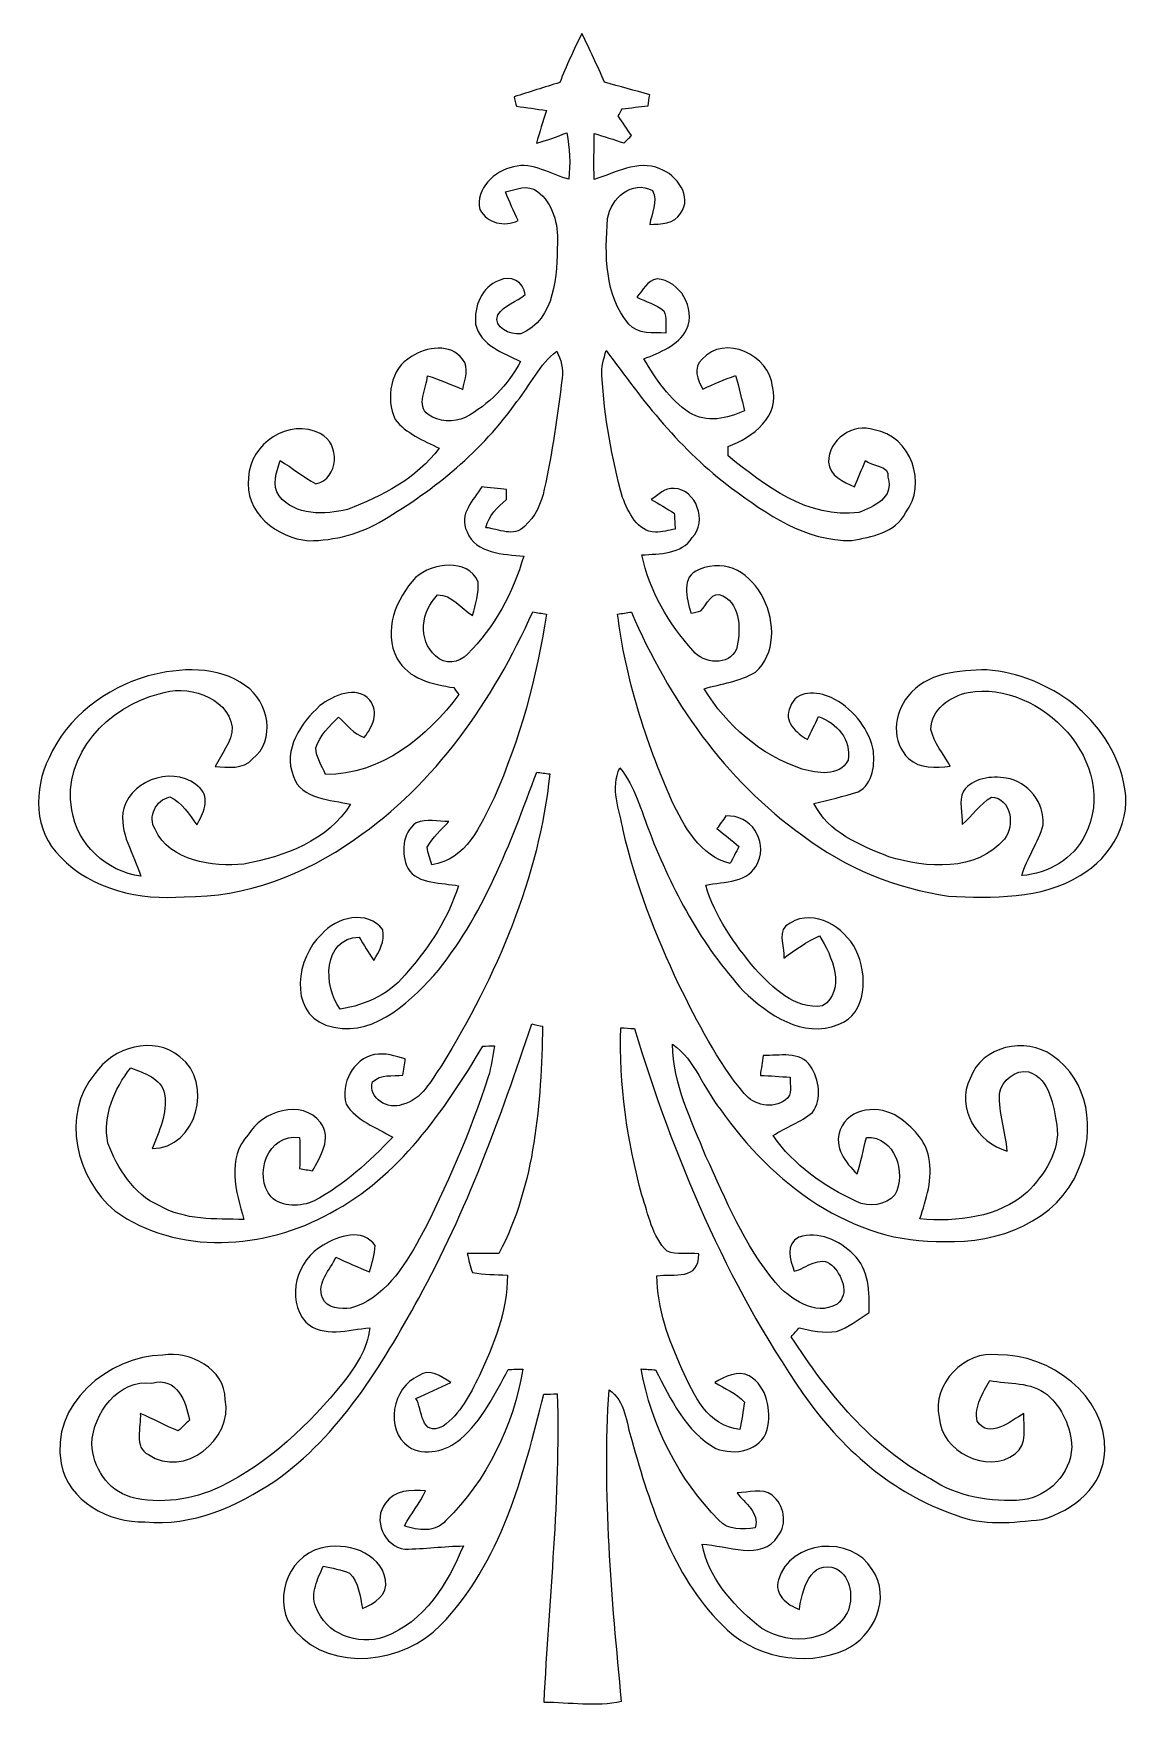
# Model space of a CAD drawing. Header units: centimetres. Extents: x -6.9 to 4, y -7.3 to 9.4.
import ezdxf

# ---------------------------------------------------------------- set-up
doc = ezdxf.new("R2010")
doc.units = ezdxf.units.CM
doc.header["$MEASUREMENT"] = 0
doc.layers.add('Camada 1', color=7, linetype='Continuous')

msp = doc.modelspace()

# ---------------------------------------------------------------- linework, layer by layer
at = {"layer": 'Camada 1', "color": 47}
msp.add_open_spline([(-1.66177, 8.86341), (-1.59227, 9.02745), (-1.52383, 9.1922), (-1.44093, 9.35024), (-1.44093, 9.35024), (-1.36437, 9.19008), (-1.28747, 9.02957), (-1.21691, 8.86623), (-1.21691, 8.86623), (-1.06804, 8.8246), (-0.91811, 8.78262), (-0.76818, 8.7417), (-0.76818, 8.7417), (-0.77418, 8.70537), (-0.77947, 8.66868), (-0.78476, 8.63234), (-0.78476, 8.63234), (-0.87084, 8.62211), (-0.95656, 8.61153), (-1.04194, 8.60094), (-1.04194, 8.60094), (-1.05181, 8.5833), (-1.07157, 8.54838), (-1.08145, 8.53074), (-1.08145, 8.53074), (-1.03735, 8.46583), (-0.99219, 8.40127), (-0.94774, 8.33636), (-0.94774, 8.33636), (-0.97385, 8.31202), (-0.9996, 8.28768), (-1.025, 8.26298), (-1.025, 8.26298), (-1.12307, 8.29579), (-1.22185, 8.32789), (-1.32063, 8.35717), (-1.32063, 8.35717), (-1.32134, 8.20477), (-1.32204, 8.05202), (-1.32098, 7.89927), (-1.32098, 7.89927), (-1.11284, 7.96453), (-0.88848, 8.09753), (-0.66764, 8.00687), (-0.66764, 8.00687), (-0.50113, 7.94795), (-0.33991, 7.72817), (-0.46126, 7.56378), (-0.46126, 7.56378), (-0.5237, 7.45512), (-0.65917, 7.4583), (-0.76783, 7.45371), (-0.76783, 7.45371), (-0.75125, 7.56307), (-0.68422, 7.68266), (-0.74172, 7.79026), (-0.74172, 7.79026), (-0.94175, 7.90174), (-1.15588, 7.71088), (-1.18622, 7.51121), (-1.18622, 7.51121), (-1.21409, 7.15808), (-1.21797, 6.75027), (-0.97597, 6.46417), (-0.97597, 6.46417), (-0.8846, 6.35869), (-0.7329, 6.38021), (-0.60872, 6.37527), (-0.60872, 6.37527), (-0.61119, 6.44865), (-0.59638, 6.52767), (-0.62848, 6.59611), (-0.62848, 6.59611), (-0.70609, 6.66102), (-0.80663, 6.68818), (-0.89659, 6.73087), (-0.89659, 6.73087), (-0.83874, 6.79825), (-0.7904, 6.89597), (-0.69586, 6.91431), (-0.69586, 6.91431), (-0.46761, 6.89526), (-0.30816, 6.62221), (-0.40164, 6.4109), (-0.40164, 6.4109), (-0.48631, 6.24827), (-0.66693, 6.18406), (-0.82568, 6.1195), (-0.82568, 6.1195), (-0.70785, 5.91772), (-0.57168, 5.71487), (-0.37307, 5.58469), (-0.37307, 5.58469), (-0.20762, 5.47886), (0.0037, 5.52543), (0.17127, 5.60269), (0.17127, 5.60269), (0.14481, 5.72087), (0.11764, 5.83658), (0.08413, 5.95264), (0.08413, 5.95264), (-0.02699, 5.91419), (-0.13424, 5.86833), (-0.24042, 5.81859), (-0.24042, 5.81859), (-0.2944, 5.9096), (-0.34202, 6.0306), (-0.24854, 6.11527), (-0.24854, 6.11527), (-0.02735, 6.36786), (0.42315, 6.15549), (0.44961, 5.84434), (0.44961, 5.84434), (0.52934, 5.55259), (0.25488, 5.33563), (0.0104, 5.24955), (0.0104, 5.24955), (0.01005, 5.22627), (0.00899, 5.18041), (0.00864, 5.15748), (0.00864, 5.15748), (0.37482, 4.86009), (0.8038, 4.52707), (1.30756, 4.59339), (1.30756, 4.59339), (1.45009, 4.64842), (1.66387, 4.74085), (1.59543, 4.94264), (1.59543, 4.94264), (1.62471, 5.06576), (1.42222, 5.05447), (1.37248, 5.1095), (1.37248, 5.1095), (1.33649, 5.02166), (1.2998, 4.93417), (1.26276, 4.84704), (1.26276, 4.84704), (1.15658, 4.90066), (1.01546, 4.95499), (1.00735, 5.09398), (1.00735, 5.09398), (1.00135, 5.31411), (1.25324, 5.48944), (1.46032, 5.4143), (1.46032, 5.4143), (1.8205, 5.3568), (1.99724, 4.87314), (1.769, 4.59092), (1.769, 4.59092), (1.67093, 4.39054), (1.43209, 4.35315), (1.23842, 4.31469), (1.23842, 4.31469), (0.78263, 4.30517), (0.3914, 4.57681), (0.04286, 4.83645), (0.04286, 4.83645), (-0.45668, 5.20652), (-0.83838, 5.70358), (-1.19998, 6.20241), (-1.19998, 6.20241), (-1.22432, 6.12056), (-1.25184, 6.0366), (-1.24372, 5.94982), (-1.24372, 5.94982), (-1.21727, 5.54236), (-1.14812, 5.13596), (-1.03805, 4.74261), (-1.03805, 4.74261), (-0.97985, 4.59727), (-0.89306, 4.40007), (-0.71209, 4.39971), (-0.71209, 4.39971), (-0.64541, 4.39689), (-0.5805, 4.41629), (-0.51559, 4.42935), (-0.51559, 4.42935), (-0.51912, 4.48191), (-0.52194, 4.53483), (-0.52476, 4.58739), (-0.52476, 4.58739), (-0.60061, 4.63255), (-0.67681, 4.67735), (-0.75266, 4.72215), (-0.75266, 4.72215), (-0.68351, 4.76766), (-0.61719, 4.84315), (-0.52688, 4.83292), (-0.52688, 4.83292), (-0.30428, 4.82199), (-0.1935, 4.50449), (-0.34626, 4.34397), (-0.34626, 4.34397), (-0.45315, 4.1764), (-0.67117, 4.18417), (-0.84579, 4.17217), (-0.84579, 4.17217), (-0.77312, 3.81587), (-0.5805, 3.48884), (-0.3385, 3.22108), (-0.3385, 3.22108), (-0.2369, 3.08914), (0.01957, 3.06762), (0.09295, 3.23625), (0.09295, 3.23625), (0.13281, 3.41264), (0.14481, 3.66629), (-0.04111, 3.76648), (-0.04111, 3.76648), (-0.15223, 3.82433), (-0.19985, 3.6811), (-0.25947, 3.61584), (-0.25947, 3.61584), (-0.28487, 3.60984), (-0.33603, 3.5982), (-0.36143, 3.59256), (-0.36143, 3.59256), (-0.39494, 3.74602), (-0.46832, 3.95521), (-0.27641, 4.02753), (-0.27641, 4.02753), (0.27992, 4.25895), (0.67891, 3.3689), (0.28274, 3.00906), (0.28274, 3.00906), (0.12717, 2.91522), (-0.05698, 2.89229), (-0.22914, 2.84326), (-0.22914, 2.84326), (-0.00653, 2.47637), (0.33531, 2.18215), (0.74453, 2.04598), (0.74453, 2.04598), (0.89517, 2.00224), (1.10966, 1.9666), (1.19997, 2.13241), (1.19997, 2.13241), (1.23701, 2.33984), (1.08778, 2.50283), (0.90716, 2.56633), (0.90716, 2.56633), (0.87012, 2.49013), (0.83343, 2.41393), (0.79639, 2.33773), (0.79639, 2.33773), (0.6895, 2.40475), (0.55262, 2.52188), (0.62706, 2.66193), (0.62706, 2.66193), (0.68068, 2.83409), (0.89623, 2.81997), (1.03134, 2.75612), (1.03134, 2.75612), (1.23419, 2.65946), (1.38976, 2.47108), (1.44762, 2.25341), (1.44762, 2.25341), (1.46984, 2.10525), (1.45361, 1.89534), (1.2991, 1.8202), (1.2991, 1.8202), (1.15552, 1.77328), (1.00911, 1.738), (0.86201, 1.7052), (0.86201, 1.7052), (0.99924, 1.41592), (1.32379, 1.28786), (1.60496, 1.17568), (1.60496, 1.17568), (1.97573, 1.06208), (2.47596, 1.02151), (2.75148, 1.35065), (2.75148, 1.35065), (2.86084, 1.47871), (2.81922, 1.75917), (2.62237, 1.76729), (2.62237, 1.76729), (2.50771, 1.69814), (2.43293, 1.58208), (2.33344, 1.49494), (2.33344, 1.49494), (2.33626, 1.60465), (2.29675, 1.72425), (2.34544, 1.8269), (2.34544, 1.8269), (2.43857, 1.95779), (2.62343, 1.98107), (2.77053, 1.95602), (2.77053, 1.95602), (2.98643, 1.92251), (3.15506, 1.70731), (3.13636, 1.49071), (3.13636, 1.49071), (3.08733, 1.31502), (2.9755, 1.16368), (2.9247, 0.98765), (2.9247, 0.98765), (3.18575, 1.0074), (3.43834, 1.15275), (3.55476, 1.39299), (3.55476, 1.39299), (3.90542, 2.09925), (3.11731, 2.9318), (2.39271, 2.80692), (2.39271, 2.80692), (2.21703, 2.76812), (2.01806, 2.63688), (2.02335, 2.43862), (2.02335, 2.43862), (2.05263, 2.30315), (2.15, 2.19556), (2.21279, 2.07455), (2.21279, 2.07455), (2.0738, 2.05868), (1.91152, 2.04598), (1.80145, 2.15075), (1.80145, 2.15075), (1.62965, 2.30986), (1.64799, 2.59631), (1.7944, 2.76706), (1.7944, 2.76706), (1.97361, 3.00483), (2.30451, 3.02705), (2.57756, 3.03164), (2.57756, 3.03164), (3.19246, 2.98331), (3.8017, 2.53881), (3.93329, 1.91933), (3.93329, 1.91933), (4.03348, 1.5528), (3.81864, 1.16862), (3.5029, 0.98835), (3.5029, 0.98835), (3.11555, 0.74952), (2.6333, 0.76469), (2.19551, 0.78374), (2.19551, 0.78374), (1.67586, 0.86417), (1.16998, 1.06173), (0.75264, 1.38487), (0.75264, 1.38487), (-0.021, 1.93309), (-0.57909, 2.7406), (-0.94986, 3.60455), (-0.94986, 3.60455), (-0.99607, 3.59785), (-1.04194, 3.59115), (-1.0878, 3.58444), (-1.0878, 3.58444), (-1.0063, 2.94521), (-0.81192, 2.32467), (-0.55122, 1.73695), (-0.55122, 1.73695), (-0.42775, 1.47695), (-0.26935, 1.18414), (0.03086, 1.10724), (0.03086, 1.10724), (0.05908, 1.16368), (0.08766, 1.21977), (0.11623, 1.27551), (0.11623, 1.27551), (0.04568, 1.3376), (-0.02735, 1.39652), (-0.10143, 1.45402), (-0.10143, 1.45402), (-0.07144, 1.496), (-0.04181, 1.53798), (-0.01182, 1.57961), (-0.01182, 1.57961), (0.2323, 1.59584), (0.40481, 1.34113), (0.30462, 1.11923), (0.30462, 1.11923), (0.22171, 0.91215), (-0.02946, 0.93155), (-0.2122, 0.89275), (-0.2122, 0.89275), (-0.12295, 0.57913), (0.07249, 0.3089), (0.27851, 0.06125), (0.27851, 0.06125), (0.45278, -0.12255), (0.66833, -0.34691), (0.94808, -0.3067), (0.94808, -0.3067), (1.1848, -0.15112), (1.04192, 0.1946), (0.91704, 0.38898), (0.91704, 0.38898), (0.78969, 0.33148), (0.67715, 0.24999), (0.56426, 0.1692), (0.56426, 0.1692), (0.56779, 0.28915), (0.48453, 0.45601), (0.62494, 0.51669), (0.62494, 0.51669), (0.87471, 0.66415), (1.16081, 0.47577), (1.27758, 0.25034), (1.27758, 0.25034), (1.39541, 0.00904), (1.39717, -0.38254), (1.10295, -0.4919), (1.10295, -0.4919), (0.75123, -0.62949), (0.40551, -0.39524), (0.1628, -0.15853), (0.1628, -0.15853), (-0.25312, 0.29373), (-0.54734, 0.84477), (-0.76853, 1.41451), (-0.76853, 1.41451), (-0.85496, 1.63394), (-0.91141, 1.87206), (-1.06381, 2.05797), (-1.06381, 2.05797), (-1.16188, 1.8583), (-1.0698, 1.63958), (-1.03065, 1.43744), (-1.03065, 1.43744), (-0.91352, 0.90439), (-0.70715, 0.3971), (-0.47855, -0.09679), (-0.47855, -0.09679), (-0.28946, -0.47074), (-0.10319, -0.85315), (0.16844, -1.17594), (0.16844, -1.17594), (0.26511, -1.29447), (0.45384, -1.33539), (0.58049, -1.23944), (0.58049, -1.23944), (0.65563, -1.18934), (0.61929, -1.08916), (0.62529, -1.01472), (0.62529, -1.01472), (0.52687, -1.00661), (0.42844, -1.00096), (0.32966, -0.99673), (0.32966, -0.99673), (0.33778, -0.93005), (0.34801, -0.86373), (0.35789, -0.79776), (0.35789, -0.79776), (0.51734, -0.80376), (0.72336, -0.74873), (0.82849, -0.9043), (0.82849, -0.9043), (0.91069, -1.03765), (0.94597, -1.22956), (0.84789, -1.36432), (0.84789, -1.36432), (0.73042, -1.46204), (0.58119, -1.5072), (0.45702, -1.59433), (0.45702, -1.59433), (0.65881, -1.88784), (0.96361, -2.09951), (1.28322, -2.24874), (1.28322, -2.24874), (1.40599, -2.31294), (1.57285, -2.28437), (1.66599, -2.18383), (1.66599, -2.18383), (1.77888, -1.96299), (1.6681, -1.59857), (1.382, -1.61268), (1.382, -1.61268), (1.35272, -1.73298), (1.32803, -1.85609), (1.28957, -1.97428), (1.28957, -1.97428), (1.17598, -1.86139), (1.05533, -1.71181), (1.12271, -1.53718), (1.12271, -1.53718), (1.20879, -1.3107), (1.51711, -1.28636), (1.69844, -1.41054), (1.69844, -1.41054), (1.83532, -1.5072), (1.97255, -1.63808), (2.00148, -1.81129), (2.00148, -1.81129), (2.04628, -2.02119), (1.97502, -2.22545), (1.91293, -2.42195), (1.91293, -2.42195), (2.28299, -2.45299), (2.68622, -2.4089), (2.97903, -2.15701), (2.97903, -2.15701), (3.1473, -1.98133), (3.30993, -1.74744), (3.27254, -1.49026), (3.27254, -1.49026), (3.23832, -1.30082), (3.20798, -1.03483), (2.99455, -0.95969), (2.99455, -0.95969), (2.86296, -0.93534), (2.72503, -1.04471), (2.70492, -1.17523), (2.70492, -1.17523), (2.69116, -1.37103), (2.76701, -1.55553), (2.77935, -1.7485), (2.77935, -1.7485), (2.48337, -1.66524), (2.2643, -1.31846), (2.41211, -1.02566), (2.41211, -1.02566), (2.52959, -0.69969), (2.96068, -0.61149), (3.22703, -0.79847), (3.22703, -0.79847), (3.58933, -1.04083), (3.66165, -1.546), (3.48879, -1.9263), (3.48879, -1.9263), (3.28524, -2.44312), (2.68022, -2.67172), (2.15917, -2.64491), (2.15917, -2.64491), (1.23983, -2.67595), (0.43938, -2.06), (-0.06368, -1.33751), (-0.06368, -1.33751), (-0.23619, -1.12973), (-0.3138, -0.84609), (-0.54134, -0.68734), (-0.54134, -0.68734), (-0.53887, -1.08175), (-0.35543, -1.44299), (-0.21009, -1.80106), (-0.21009, -1.80106), (-0.01218, -2.23392), (0.17303, -2.68336), (0.47854, -3.05378), (0.47854, -3.05378), (0.62494, -3.21464), (0.87118, -3.39597), (1.09061, -3.26756), (1.09061, -3.26756), (1.22254, -3.16631), (1.13717, -2.97193), (1.03839, -2.87986), (1.03839, -2.87986), (0.92339, -2.7772), (0.78369, -2.91266), (0.6648, -2.94018), (0.6648, -2.94018), (0.62776, -2.82976), (0.57414, -2.66854), (0.71102, -2.60363), (0.71102, -2.60363), (0.90011, -2.53484), (1.11848, -2.6375), (1.25218, -2.77296), (1.25218, -2.77296), (1.40881, -2.92219), (1.41587, -3.15149), (1.40916, -3.35187), (1.40916, -3.35187), (1.30157, -3.41502), (1.20526, -3.50251), (1.08496, -3.54061), (1.08496, -3.54061), (0.95867, -3.55472), (0.83555, -3.53285), (0.71419, -3.50286), (0.71419, -3.50286), (0.68844, -3.53249), (0.66233, -3.56178), (0.63693, -3.59176), (0.63693, -3.59176), (0.99677, -4.14774), (1.42786, -4.68184), (2.01912, -5.00358), (2.01912, -5.00358), (2.28652, -5.17997), (2.61531, -5.23712), (2.93105, -5.21242), (2.93105, -5.21242), (3.1914, -5.17609), (3.40906, -4.95454), (3.4207, -4.68925), (3.4207, -4.68925), (3.41365, -4.49134), (3.32651, -4.29626), (3.17552, -4.16644), (3.17552, -4.16644), (3.01783, -4.03379), (2.79382, -4.06589), (2.60614, -4.02427), (2.60614, -4.02427), (2.54264, -4.15162), (2.4488, -4.2765), (2.48231, -4.43031), (2.48231, -4.43031), (2.59661, -4.61411), (2.81498, -4.42855), (2.94445, -4.35376), (2.94445, -4.35376), (2.93881, -4.48993), (2.98679, -4.65997), (2.85908, -4.75346), (2.85908, -4.75346), (2.58356, -4.96654), (2.12389, -4.72876), (2.10484, -4.39116), (2.10484, -4.39116), (2.02864, -4.0606), (2.36096, -3.72511), (2.68763, -3.77027), (2.68763, -3.77027), (3.20057, -3.76321), (3.76784, -4.17526), (3.74738, -4.72383), (3.74738, -4.72383), (3.74032, -5.07554), (3.43623, -5.32002), (3.12402, -5.4061), (3.12402, -5.4061), (2.83933, -5.43644), (2.53664, -5.47277), (2.2643, -5.36024), (2.2643, -5.36024), (1.63953, -5.14998), (1.12165, -4.69172), (0.75229, -4.15444), (0.75229, -4.15444), (-0.0083, -3.05413), (-0.53041, -1.80635), (-0.92093, -0.53177), (-0.92093, -0.53177), (-0.96574, -0.52859), (-1.01054, -0.52542), (-1.05499, -0.5226), (-1.05499, -0.5226), (-1.07615, -1.08492), (-0.99114, -1.64513), (-0.84544, -2.187), (-0.84544, -2.187), (-0.78017, -2.37433), (-0.74631, -2.59728), (-0.59638, -2.74192), (-0.59638, -2.74192), (-0.50148, -2.78037), (-0.38436, -2.75533), (-0.2824, -2.76873), (-0.2824, -2.76873), (-0.27288, -3.03331), (-0.52794, -2.96558), (-0.69762, -2.98534), (-0.69762, -2.98534), (-0.6948, -3.30883), (-0.58085, -3.61963), (-0.44892, -3.91138), (-0.44892, -3.91138), (-0.32968, -4.16749), (-0.19739, -4.48006), (0.12682, -4.51181), (0.12682, -4.51181), (0.14622, -4.42291), (0.15963, -4.32942), (0.17091, -4.23981), (0.17091, -4.23981), (0.09083, -4.15162), (-0.02276, -4.10682), (-0.12154, -4.04508), (-0.12154, -4.04508), (-0.0217, -3.98969), (0.10671, -3.91667), (0.21995, -3.98052), (0.21995, -3.98052), (0.39881, -4.08177), (0.44079, -4.32942), (0.3981, -4.51322), (0.3981, -4.51322), (0.33848, -4.72594), (0.07178, -4.77427), (-0.11095, -4.70089), (-0.11095, -4.70089), (-0.41223, -4.53544), (-0.55934, -4.21089), (-0.71103, -3.92055), (-0.71103, -3.92055), (-0.75901, -3.91702), (-0.80699, -3.91385), (-0.85461, -3.91067), (-0.85461, -3.91067), (-0.75019, -4.47194), (-0.48455, -5.00675), (-0.08097, -5.4128), (-0.08097, -5.4128), (0.00758, -5.51687), (0.15433, -5.50593), (0.27886, -5.48759), (0.27886, -5.48759), (0.32402, -5.33872), (0.17409, -5.24523), (0.09859, -5.14081), (0.09859, -5.14081), (0.21395, -5.14398), (0.34836, -5.08578), (0.44643, -5.1648), (0.44643, -5.1648), (0.56708, -5.25899), (0.6013, -5.44878), (0.50464, -5.57261), (0.50464, -5.57261), (0.34342, -5.82414), (-0.0023, -5.66151), (-0.24783, -5.65128), (-0.24783, -5.65128), (-0.19104, -5.97689), (0.04744, -6.24253), (0.29333, -6.44961), (0.29333, -6.44961), (0.55826, -6.66269), (1.01088, -6.65105), (1.19221, -6.3332), (1.19221, -6.3332), (1.25465, -6.18821), (1.23454, -5.98042), (1.08708, -5.89505), (1.08708, -5.89505), (0.81932, -5.78992), (0.74383, -6.12188), (0.71701, -6.29968), (0.71701, -6.29968), (0.59707, -6.25453), (0.4609, -6.15152), (0.51064, -6.00511), (0.51064, -6.00511), (0.62106, -5.60718), (1.2363, -5.5592), (1.44056, -5.90104), (1.44056, -5.90104), (1.63353, -6.1875), (1.45644, -6.56391), (1.17174, -6.70009), (1.17174, -6.70009), (0.76252, -6.8793), (0.24888, -6.77205), (-0.05698, -6.44644), (-0.05698, -6.44644), (-0.54311, -5.9522), (-0.76359, -5.27098), (-0.94739, -4.61976), (-0.94739, -4.61976), (-1.00278, -4.44443), (-1.00525, -4.23064), (-1.17211, -4.11846), (-1.17211, -4.11846), (-1.24055, -5.15104), (-1.146, -6.18433), (-1.04793, -7.21161), (-1.04793, -7.21161), (-1.30193, -7.26347), (-1.56299, -7.22149), (-1.8191, -7.21902), (-1.8191, -7.21902), (-1.77183, -6.19879), (-1.65295, -5.18103), (-1.68646, -4.15797), (-1.68646, -4.15797), (-1.73126, -4.15938), (-1.77571, -4.16079), (-1.82052, -4.16291), (-1.82052, -4.16291), (-2.02089, -4.97606), (-2.24597, -5.83578), (-2.84534, -6.45702), (-2.84534, -6.45702), (-3.20623, -6.83308), (-3.92378, -6.92974), (-4.28679, -6.51417), (-4.28679, -6.51417), (-4.5295, -6.25418), (-4.37427, -5.77546), (-4.0342, -5.6922), (-4.0342, -5.6922), (-3.79254, -5.62623), (-3.43941, -5.72501), (-3.39002, -6.00547), (-3.39002, -6.00547), (-3.35792, -6.15222), (-3.50291, -6.24394), (-3.61933, -6.28981), (-3.61933, -6.28981), (-3.64438, -6.16916), (-3.65461, -6.03157), (-3.74739, -5.9402), (-3.74739, -5.9402), (-3.82994, -5.90069), (-3.92342, -5.89046), (-4.01091, -5.87), (-4.01091, -5.87), (-4.05995, -5.99665), (-4.14074, -6.13388), (-4.08288, -6.27217), (-4.08288, -6.27217), (-3.98798, -6.54381), (-3.66695, -6.66234), (-3.40202, -6.57203), (-3.40202, -6.57203), (-3.00338, -6.42492), (-2.77372, -6.03969), (-2.61815, -5.66856), (-2.61815, -5.66856), (-2.81182, -5.67139), (-3.00479, -5.69855), (-3.19847, -5.70031), (-3.19847, -5.70031), (-3.3999, -5.67738), (-3.52514, -5.40539), (-3.38932, -5.24347), (-3.38932, -5.24347), (-3.30395, -5.10941), (-3.13532, -5.11118), (-2.9928, -5.12211), (-2.9928, -5.12211), (-3.04995, -5.24558), (-3.14096, -5.3493), (-3.20235, -5.47066), (-3.20235, -5.47066), (-3.06617, -5.5144), (-2.8979, -5.54015), (-2.79207, -5.41668), (-2.79207, -5.41668), (-2.38425, -5.01839), (-2.11897, -4.47406), (-2.0276, -3.91279), (-2.0276, -3.91279), (-2.07628, -3.91385), (-2.12461, -3.91491), (-2.17259, -3.91596), (-2.17259, -3.91596), (-2.30664, -4.1615), (-2.43117, -4.42291), (-2.64778, -4.60847), (-2.64778, -4.60847), (-2.78536, -4.72453), (-3.00232, -4.78486), (-3.16213, -4.6829), (-3.16213, -4.6829), (-3.40449, -4.51392), (-3.32194, -4.08918), (-3.063, -3.98088), (-3.063, -3.98088), (-2.95258, -3.89656), (-2.83687, -3.98652), (-2.74374, -4.04579), (-2.74374, -4.04579), (-2.85733, -4.10153), (-2.97339, -4.15127), (-3.08805, -4.20454), (-3.08805, -4.20454), (-3.02314, -4.30543), (-3.04712, -4.59788), (-2.81923, -4.47829), (-2.81923, -4.47829), (-2.64637, -4.35941), (-2.55288, -4.16467), (-2.46187, -3.98334), (-2.46187, -3.98334), (-2.31229, -3.66902), (-2.18141, -3.33423), (-2.18141, -2.98075), (-2.18141, -2.98075), (-2.29712, -2.97299), (-2.41459, -2.97405), (-2.52854, -2.95464), (-2.52854, -2.95464), (-2.55324, -2.89361), (-2.56488, -2.8287), (-2.57899, -2.76485), (-2.57899, -2.76485), (-2.47386, -2.7645), (-2.37014, -2.76344), (-2.26466, -2.76485), (-2.26466, -2.76485), (-1.90342, -2.07623), (-1.84662, -1.27084), (-1.8311, -0.50778), (-1.8311, -0.50778), (-1.85791, -0.50213), (-1.91153, -0.49085), (-1.93834, -0.48555), (-1.93834, -0.48555), (-2.25055, -1.41583), (-2.58428, -2.34575), (-3.06053, -3.20794), (-3.06053, -3.20794), (-3.43306, -3.8828), (-3.84581, -4.57213), (-4.48857, -5.02404), (-4.48857, -5.02404), (-4.86781, -5.27698), (-5.31019, -5.47524), (-5.77798, -5.43044), (-5.77798, -5.43044), (-6.13464, -5.43961), (-6.54209, -5.22583), (-6.60912, -4.84977), (-6.60912, -4.84977), (-6.72554, -4.2698), (-6.14134, -3.78191), (-5.59982, -3.77379), (-5.59982, -3.77379), (-5.32713, -3.73076), (-4.98564, -3.90785), (-4.98105, -4.21441), (-4.98105, -4.21441), (-4.90027, -4.60847), (-5.39239, -5.0064), (-5.7434, -4.76051), (-5.7434, -4.76051), (-5.89404, -4.69031), (-5.81361, -4.48923), (-5.8249, -4.35306), (-5.8249, -4.35306), (-5.69684, -4.40633), (-5.57725, -4.47653), (-5.44707, -4.52521), (-5.44707, -4.52521), (-5.41074, -4.49029), (-5.37369, -4.45536), (-5.33665, -4.42114), (-5.33665, -4.42114), (-5.3677, -4.2377), (-5.46012, -3.98229), (-5.70883, -4.05143), (-5.70883, -4.05143), (-6.04185, -4.00733), (-6.29197, -4.35447), (-6.30679, -4.65398), (-6.30679, -4.65398), (-6.29515, -4.88469), (-6.15192, -5.11717), (-5.91979, -5.18314), (-5.91979, -5.18314), (-5.62452, -5.25969), (-5.30631, -5.21101), (-5.03256, -5.08295), (-5.03256, -5.08295), (-4.54643, -4.84448), (-4.14885, -4.46206), (-3.81018, -4.04579), (-3.81018, -4.04579), (-3.68777, -3.88492), (-3.56782, -3.711), (-3.54701, -3.50427), (-3.54701, -3.50427), (-3.75762, -3.51697), (-4.00985, -3.60975), (-4.18201, -3.44501), (-4.18201, -3.44501), (-4.38662, -3.21394), (-4.26809, -2.82271), (-4.00985, -2.6823), (-4.00985, -2.6823), (-3.8571, -2.59199), (-3.61757, -2.50697), (-3.49304, -2.68618), (-3.49304, -2.68618), (-3.49692, -2.77543), (-3.5262, -2.86045), (-3.54877, -2.94618), (-3.54877, -2.94618), (-3.66272, -2.90314), (-3.77279, -2.85163), (-3.88356, -2.80189), (-3.88356, -2.80189), (-3.93859, -2.92607), (-4.07794, -3.0573), (-4.01515, -3.20441), (-4.01515, -3.20441), (-3.97846, -3.31236), (-3.82853, -3.3173), (-3.73857, -3.30919), (-3.73857, -3.30919), (-3.40731, -3.21182), (-3.2087, -2.90314), (-3.05171, -2.61668), (-3.05171, -2.61668), (-2.78148, -2.10128), (-2.55324, -1.56364), (-2.37014, -1.01119), (-2.37014, -1.01119), (-2.34016, -0.9103), (-2.32781, -0.80482), (-2.30805, -0.70216), (-2.30805, -0.70216), (-2.33698, -0.70322), (-2.39484, -0.70533), (-2.42377, -0.70604), (-2.42377, -0.70604), (-2.81041, -1.34951), (-3.25738, -2.00567), (-3.94071, -2.36374), (-3.94071, -2.36374), (-4.58418, -2.72604), (-5.45907, -2.78778), (-6.07607, -2.34152), (-6.07607, -2.34152), (-6.45849, -2.0279), (-6.61829, -1.37984), (-6.27539, -0.98156), (-6.27539, -0.98156), (-6.099, -0.71556), (-5.69155, -0.5935), (-5.43084, -0.81258), (-5.43084, -0.81258), (-5.09359, -1.06481), (-5.26257, -1.72204), (-5.70566, -1.7231), (-5.70566, -1.7231), (-5.63863, -1.55094), (-5.55079, -1.37208), (-5.58395, -1.18194), (-5.58395, -1.18194), (-5.61358, -1.02036), (-5.78962, -0.97521), (-5.91944, -0.92229), (-5.91944, -0.92229), (-6.08525, -1.13043), (-6.19778, -1.39748), (-6.14663, -1.66806), (-6.14663, -1.66806), (-6.05032, -1.91854), (-5.89369, -2.17677), (-5.63722, -2.28895), (-5.63722, -2.28895), (-5.38322, -2.43677), (-5.08054, -2.42124), (-4.7969, -2.42689), (-4.7969, -2.42689), (-4.87522, -2.15419), (-4.97153, -1.81764), (-4.75316, -1.58587), (-4.75316, -1.58587), (-4.62087, -1.35056), (-4.21658, -1.22392), (-4.03525, -1.46522), (-4.03525, -1.46522), (-3.91637, -1.61938), (-4.03843, -1.80177), (-4.11463, -1.94464), (-4.11463, -1.94464), (-4.15732, -1.93653), (-4.2, -1.92841), (-4.24269, -1.92065), (-4.24269, -1.92065), (-4.24269, -1.81835), (-4.24198, -1.71604), (-4.24269, -1.61444), (-4.24269, -1.61444), (-4.56125, -1.56188), (-4.70447, -1.99191), (-4.52703, -2.20288), (-4.52703, -2.20288), (-4.41343, -2.30765), (-4.23246, -2.30377), (-4.09734, -2.24168), (-4.09734, -2.24168), (-3.7996, -2.08399), (-3.55124, -1.85116), (-3.31947, -1.61021), (-3.31947, -1.61021), (-3.48069, -1.51284), (-3.68036, -1.44758), (-3.78267, -1.28036), (-3.78267, -1.28036), (-3.8377, -1.08281), (-3.71211, -0.8281), (-3.49903, -0.79035), (-3.49903, -0.79035), (-3.39602, -0.76742), (-3.29372, -0.80799), (-3.19423, -0.83057), (-3.19423, -0.83057), (-3.20199, -0.88525), (-3.2094, -0.94028), (-3.21716, -0.99496), (-3.21716, -0.99496), (-3.31876, -1.00449), (-3.43941, -0.98191), (-3.51949, -1.06093), (-3.51949, -1.06093), (-3.56606, -1.22603), (-3.36427, -1.34069), (-3.22422, -1.28565), (-3.22422, -1.28565), (-3.02878, -1.24156), (-2.93847, -1.044), (-2.83264, -0.89442), (-2.83264, -0.89442), (-2.29147, -0.0153), (-1.86673, 0.96189), (-1.7609, 1.9973), (-1.7609, 1.9973), (-1.80429, 2.00329), (-1.84733, 2.00929), (-1.89037, 2.01494), (-1.89037, 2.01494), (-2.15177, 1.30762), (-2.42059, 0.57878), (-2.91166, -0.00542), (-2.91166, -0.00542), (-3.1833, -0.29752), (-3.54278, -0.6436), (-3.9841, -0.49684), (-3.9841, -0.49684), (-4.35769, -0.35467), (-4.27267, 0.17767), (-4.02644, 0.40345), (-4.02644, 0.40345), (-3.88215, 0.57772), (-3.56888, 0.65074), (-3.41789, 0.45072), (-3.41789, 0.45072), (-3.39285, 0.33536), (-3.45211, 0.23764), (-3.50679, 0.14557), (-3.50679, 0.14557), (-3.5583, 0.22141), (-3.60592, 0.29938), (-3.65284, 0.37805), (-3.65284, 0.37805), (-4.01656, 0.36076), (-4.00915, -0.11055), (-3.84123, -0.3388), (-3.84123, -0.3388), (-3.58158, -0.29788), (-3.32723, -0.17687), (-3.16742, 0.03797), (-3.16742, 0.03797), (-2.9487, 0.28491), (-2.76772, 0.56996), (-2.66577, 0.88569), (-2.66577, 0.88569), (-2.83017, 0.92132), (-3.0637, 0.89522), (-3.17024, 1.05997), (-3.17024, 1.05997), (-3.23515, 1.20249), (-3.2288, 1.41557), (-3.08628, 1.51082), (-3.08628, 1.51082), (-2.98468, 1.55421), (-2.86897, 1.52316), (-2.76137, 1.52634), (-2.76137, 1.52634), (-2.83264, 1.44097), (-2.92506, 1.37006), (-2.97692, 1.27022), (-2.97692, 1.27022), (-2.96951, 1.2106), (-2.9487, 1.1538), (-2.93212, 1.0956), (-2.93212, 1.0956), (-2.58675, 1.14357), (-2.4474, 1.48718), (-2.31264, 1.76058), (-2.31264, 1.76058), (-2.05864, 2.34055), (-1.88543, 2.9572), (-1.79441, 3.58339), (-1.79441, 3.58339), (-1.83957, 3.5915), (-1.88472, 3.59926), (-1.92988, 3.60702), (-1.92988, 3.60702), (-2.32499, 2.72649), (-2.89261, 1.89675), (-3.69906, 1.34607), (-3.69906, 1.34607), (-4.19118, 0.99717), (-4.78067, 0.77104), (-5.38957, 0.77704), (-5.38957, 0.77704), (-5.82595, 0.74352), (-6.30891, 0.84371), (-6.61688, 1.17532), (-6.61688, 1.17532), (-6.88464, 1.42509), (-6.88464, 1.84631), (-6.73048, 2.15569), (-6.73048, 2.15569), (-6.5495, 2.56068), (-6.1678, 2.85137), (-5.74693, 2.97096), (-5.74693, 2.97096), (-5.43084, 3.05281), (-5.05549, 3.0768), (-4.77891, 2.87289), (-4.77891, 2.87289), (-4.54925, 2.7159), (-4.4734, 2.33102), (-4.71047, 2.14617), (-4.71047, 2.14617), (-4.80325, 2.03787), (-4.95636, 2.06432), (-5.08159, 2.07032), (-5.08159, 2.07032), (-5.01809, 2.19591), (-4.91508, 2.31585), (-4.91155, 2.46226), (-4.91155, 2.46226), (-4.96482, 2.77482), (-5.37193, 2.88947), (-5.63792, 2.79175), (-5.63792, 2.79175), (-6.13922, 2.67392), (-6.60454, 2.18462), (-6.50364, 1.64134), (-6.50364, 1.64134), (-6.4546, 1.29809), (-6.15862, 1.02927), (-5.82066, 0.9813), (-5.82066, 0.9813), (-5.88346, 1.20602), (-6.04362, 1.40745), (-5.98823, 1.65687), (-5.98823, 1.65687), (-5.89933, 1.96025), (-5.45413, 2.08584), (-5.23082, 1.85619), (-5.23082, 1.85619), (-5.12781, 1.75741), (-5.20154, 1.5976), (-5.26186, 1.49353), (-5.26186, 1.49353), (-5.343, 1.5916), (-5.4065, 1.71825), (-5.53103, 1.76834), (-5.53103, 1.76834), (-5.67109, 1.73871), (-5.75222, 1.57326), (-5.67814, 1.44732), (-5.67814, 1.44732), (-5.52821, 1.12594), (-5.10735, 1.07408), (-4.79549, 1.10265), (-4.79549, 1.10265), (-4.39897, 1.17603), (-3.95835, 1.33478), (-3.73786, 1.69638), (-3.73786, 1.69638), (-3.92977, 1.74118), (-4.22787, 1.74365), (-4.30478, 1.97331), (-4.30478, 1.97331), (-4.41308, 2.24177), (-4.22928, 2.50247), (-4.0409, 2.67534), (-4.0409, 2.67534), (-3.91178, 2.77376), (-3.67824, 2.88418), (-3.54701, 2.7286), (-3.54701, 2.7286), (-3.4507, 2.61254), (-3.5202, 2.4619), (-3.60099, 2.3603), (-3.60099, 2.3603), (-3.70823, 2.39382), (-3.77737, 2.48836), (-3.85604, 2.56174), (-3.85604, 2.56174), (-3.94671, 2.47249), (-4.04337, 2.38041), (-4.08359, 2.25588), (-4.08359, 2.25588), (-4.07653, 2.16099), (-4.02397, 2.07773), (-3.98551, 1.99271), (-3.98551, 1.99271), (-3.43553, 1.98883), (-2.97339, 2.36277), (-2.6633, 2.78717), (-2.6633, 2.78717), (-2.676, 2.8041), (-2.70105, 2.83761), (-2.7134, 2.85419), (-2.7134, 2.85419), (-2.92118, 2.8863), (-3.1653, 2.94027), (-3.27537, 3.14171), (-3.27537, 3.14171), (-3.41754, 3.41617), (-3.28772, 3.74002), (-3.09157, 3.94886), (-3.09157, 3.94886), (-2.92295, 4.09597), (-2.58216, 4.14077), (-2.46998, 3.90653), (-2.46998, 3.90653), (-2.46469, 3.79188), (-2.49432, 3.6804), (-2.52713, 3.5721), (-2.52713, 3.5721), (-2.64214, 3.63736), (-2.72927, 3.782), (-2.87356, 3.77424), (-2.87356, 3.77424), (-3.03619, 3.61831), (-3.07323, 3.32797), (-2.89402, 3.16958), (-2.89402, 3.16958), (-2.80547, 3.08103), (-2.65801, 3.09444), (-2.57687, 3.18792), (-2.57687, 3.18792), (-2.30559, 3.4525), (-2.12532, 3.79929), (-2.01842, 4.16018), (-2.01842, 4.16018), (-2.21986, 4.18099), (-2.49044, 4.18029), (-2.58146, 4.40183), (-2.58146, 4.40183), (-2.67036, 4.57963), (-2.51549, 4.71333), (-2.43576, 4.84915), (-2.43576, 4.84915), (-2.37438, 4.84245), (-2.25196, 4.82904), (-2.19058, 4.82234), (-2.19058, 4.82234), (-2.19058, 4.78918), (-2.19093, 4.75567), (-2.19093, 4.72215), (-2.19093, 4.72215), (-2.28089, 4.64807), (-2.36556, 4.5634), (-2.39343, 4.44275), (-2.39343, 4.44275), (-2.26643, 4.42935), (-2.11755, 4.34468), (-2.01172, 4.4551), (-2.01172, 4.4551), (-1.90271, 4.55035), (-1.84486, 4.68617), (-1.81452, 4.82446), (-1.81452, 4.82446), (-1.73655, 5.18817), (-1.68223, 5.55682), (-1.63848, 5.92618), (-1.63848, 5.92618), (-1.62437, 6.01896), (-1.64836, 6.1121), (-1.69034, 6.19465), (-1.69034, 6.19465), (-1.86567, 6.06906), (-1.95069, 5.85633), (-2.08686, 5.69476), (-2.08686, 5.69476), (-2.43082, 5.20546), (-2.90178, 4.82093), (-3.41295, 4.51754), (-3.41295, 4.51754), (-3.6352, 4.38384), (-3.89485, 4.31364), (-4.15379, 4.31293), (-4.15379, 4.31293), (-4.46811, 4.33798), (-4.79867, 4.59692), (-4.74963, 4.94193), (-4.74963, 4.94193), (-4.73905, 5.27778), (-4.34499, 5.5353), (-4.03808, 5.37691), (-4.03808, 5.37691), (-3.83558, 5.27742), (-3.8511, 4.92782), (-4.08112, 4.87737), (-4.08112, 4.87737), (-4.20494, 4.94581), (-4.31536, 5.03683), (-4.43672, 5.1088), (-4.43672, 5.1088), (-4.466, 4.99661), (-4.52879, 4.86362), (-4.44624, 4.75778), (-4.44624, 4.75778), (-4.28996, 4.55811), (-3.98939, 4.57046), (-3.76679, 4.62267), (-3.76679, 4.62267), (-3.42742, 4.75778), (-3.07923, 4.93064), (-2.85804, 5.23262), (-2.85804, 5.23262), (-3.01326, 5.31023), (-3.18788, 5.37691), (-3.29619, 5.51837), (-3.29619, 5.51837), (-3.38897, 5.72651), (-3.34557, 6.0239), (-3.1325, 6.14138), (-3.1325, 6.14138), (-2.98821, 6.23769), (-2.74056, 6.27684), (-2.62732, 6.11598), (-2.62732, 6.11598), (-2.55218, 6.02884), (-2.60615, 5.91313), (-2.62344, 5.81541), (-2.62344, 5.81541), (-2.7388, 5.86304), (-2.85521, 5.91137), (-2.97339, 5.95158), (-2.97339, 5.95158), (-2.98257, 5.82529), (-3.09016, 5.65454), (-2.96599, 5.5667), (-2.96599, 5.5667), (-2.86403, 5.48944), (-2.7141, 5.48521), (-2.5991, 5.53672), (-2.5991, 5.53672), (-2.36767, 5.66372), (-2.17224, 5.85774), (-2.05194, 6.09375), (-2.05194, 6.09375), (-2.22586, 6.17983), (-2.44564, 6.24827), (-2.49609, 6.46382), (-2.49609, 6.46382), (-2.51337, 6.63844), (-2.43788, 6.83494), (-2.2629, 6.89703), (-2.2629, 6.89703), (-2.15354, 6.9577), (-2.01349, 6.88221), (-2.00396, 6.75768), (-2.00396, 6.75768), (-2.0911, 6.68501), (-2.21386, 6.65361), (-2.2763, 6.55483), (-2.2763, 6.55483), (-2.32887, 6.42819), (-2.14966, 6.35692), (-2.04912, 6.3661), (-2.04912, 6.3661), (-1.70163, 6.51179), (-1.68928, 6.95171), (-1.6847, 7.27062), (-1.6847, 7.27062), (-1.67341, 7.45442), (-1.73126, 7.66643), (-1.8826, 7.78144), (-1.8826, 7.78144), (-1.97856, 7.85447), (-2.0978, 7.80331), (-2.2001, 7.77615), (-2.2001, 7.77615), (-2.1613, 7.67984), (-2.11897, 7.5853), (-2.07416, 7.49181), (-2.07416, 7.49181), (-2.21245, 7.42972), (-2.37861, 7.46112), (-2.45375, 7.60188), (-2.45375, 7.60188), (-2.50032, 7.8079), (-2.30805, 7.98746), (-2.12144, 8.02592), (-2.12144, 8.02592), (-1.92317, 8.07848), (-1.75596, 7.9476), (-1.57251, 7.9028), (-1.57251, 7.9028), (-1.55487, 8.0559), (-1.55946, 8.21183), (-1.59227, 8.36247), (-1.59227, 8.36247), (-1.6914, 8.32542), (-1.79088, 8.28873), (-1.89284, 8.25945), (-1.89284, 8.25945), (-1.86355, 8.36952), (-1.82545, 8.47677), (-1.79335, 8.58613), (-1.79335, 8.58613), (-1.89354, 8.60024), (-1.99161, 8.61329), (-2.09074, 8.62775), (-2.09074, 8.62775), (-2.09709, 8.65104), (-2.10909, 8.6976), (-2.11509, 8.72089), (-2.11509, 8.72089), (-1.96445, 8.76887), (-1.81275, 8.81578), (-1.66177, 8.86341)], degree=3, knots=[0, 0, 0, 0, 0.00265957, 0.00265957, 0.00265957, 0.00265957, 0.00531915, 0.00531915, 0.00531915, 0.00531915, 0.00797872, 0.00797872, 0.00797872, 0.00797872, 0.0106383, 0.0106383, 0.0106383, 0.0106383, 0.01329787, 0.01329787, 0.01329787, 0.01329787, 0.01595745, 0.01595745, 0.01595745, 0.01595745, 0.01861702, 0.01861702, 0.01861702, 0.01861702, 0.0212766, 0.0212766, 0.0212766, 0.0212766, 0.02393617, 0.02393617, 0.02393617, 0.02393617, 0.02659574, 0.02659574, 0.02659574, 0.02659574, 0.02925532, 0.02925532, 0.02925532, 0.02925532, 0.03191489, 0.03191489, 0.03191489, 0.03191489, 0.03457447, 0.03457447, 0.03457447, 0.03457447, 0.03723404, 0.03723404, 0.03723404, 0.03723404, 0.03989362, 0.03989362, 0.03989362, 0.03989362, 0.04255319, 0.04255319, 0.04255319, 0.04255319, 0.04521277, 0.04521277, 0.04521277, 0.04521277, 0.04787234, 0.04787234, 0.04787234, 0.04787234, 0.05053191, 0.05053191, 0.05053191, 0.05053191, 0.05319149, 0.05319149, 0.05319149, 0.05319149, 0.05585106, 0.05585106, 0.05585106, 0.05585106, 0.05851064, 0.05851064, 0.05851064, 0.05851064, 0.06117021, 0.06117021, 0.06117021, 0.06117021, 0.06382979, 0.06382979, 0.06382979, 0.06382979, 0.06648936, 0.06648936, 0.06648936, 0.06648936, 0.06914894, 0.06914894, 0.06914894, 0.06914894, 0.07180851, 0.07180851, 0.07180851, 0.07180851, 0.07446809, 0.07446809, 0.07446809, 0.07446809, 0.07712766, 0.07712766, 0.07712766, 0.07712766, 0.07978723, 0.07978723, 0.07978723, 0.07978723, 0.08244681, 0.08244681, 0.08244681, 0.08244681, 0.08510638, 0.08510638, 0.08510638, 0.08510638, 0.08776596, 0.08776596, 0.08776596, 0.08776596, 0.09042553, 0.09042553, 0.09042553, 0.09042553, 0.09308511, 0.09308511, 0.09308511, 0.09308511, 0.09574468, 0.09574468, 0.09574468, 0.09574468, 0.09840426, 0.09840426, 0.09840426, 0.09840426, 0.10106383, 0.10106383, 0.10106383, 0.10106383, 0.1037234, 0.1037234, 0.1037234, 0.1037234, 0.10638298, 0.10638298, 0.10638298, 0.10638298, 0.10904255, 0.10904255, 0.10904255, 0.10904255, 0.11170213, 0.11170213, 0.11170213, 0.11170213, 0.1143617, 0.1143617, 0.1143617, 0.1143617, 0.11702128, 0.11702128, 0.11702128, 0.11702128, 0.11968085, 0.11968085, 0.11968085, 0.11968085, 0.12234043, 0.12234043, 0.12234043, 0.12234043, 0.125, 0.125, 0.125, 0.125, 0.12765957, 0.12765957, 0.12765957, 0.12765957, 0.13031915, 0.13031915, 0.13031915, 0.13031915, 0.13297872, 0.13297872, 0.13297872, 0.13297872, 0.1356383, 0.1356383, 0.1356383, 0.1356383, 0.13829787, 0.13829787, 0.13829787, 0.13829787, 0.14095745, 0.14095745, 0.14095745, 0.14095745, 0.14361702, 0.14361702, 0.14361702, 0.14361702, 0.1462766, 0.1462766, 0.1462766, 0.1462766, 0.14893617, 0.14893617, 0.14893617, 0.14893617, 0.15159574, 0.15159574, 0.15159574, 0.15159574, 0.15425532, 0.15425532, 0.15425532, 0.15425532, 0.15691489, 0.15691489, 0.15691489, 0.15691489, 0.15957447, 0.15957447, 0.15957447, 0.15957447, 0.16223404, 0.16223404, 0.16223404, 0.16223404, 0.16489362, 0.16489362, 0.16489362, 0.16489362, 0.16755319, 0.16755319, 0.16755319, 0.16755319, 0.17021277, 0.17021277, 0.17021277, 0.17021277, 0.17287234, 0.17287234, 0.17287234, 0.17287234, 0.17553191, 0.17553191, 0.17553191, 0.17553191, 0.17819149, 0.17819149, 0.17819149, 0.17819149, 0.18085106, 0.18085106, 0.18085106, 0.18085106, 0.18351064, 0.18351064, 0.18351064, 0.18351064, 0.18617021, 0.18617021, 0.18617021, 0.18617021, 0.18882979, 0.18882979, 0.18882979, 0.18882979, 0.19148936, 0.19148936, 0.19148936, 0.19148936, 0.19414894, 0.19414894, 0.19414894, 0.19414894, 0.19680851, 0.19680851, 0.19680851, 0.19680851, 0.19946809, 0.19946809, 0.19946809, 0.19946809, 0.20212766, 0.20212766, 0.20212766, 0.20212766, 0.20478723, 0.20478723, 0.20478723, 0.20478723, 0.20744681, 0.20744681, 0.20744681, 0.20744681, 0.21010638, 0.21010638, 0.21010638, 0.21010638, 0.21276596, 0.21276596, 0.21276596, 0.21276596, 0.21542553, 0.21542553, 0.21542553, 0.21542553, 0.21808511, 0.21808511, 0.21808511, 0.21808511, 0.22074468, 0.22074468, 0.22074468, 0.22074468, 0.22340426, 0.22340426, 0.22340426, 0.22340426, 0.22606383, 0.22606383, 0.22606383, 0.22606383, 0.2287234, 0.2287234, 0.2287234, 0.2287234, 0.23138298, 0.23138298, 0.23138298, 0.23138298, 0.23404255, 0.23404255, 0.23404255, 0.23404255, 0.23670213, 0.23670213, 0.23670213, 0.23670213, 0.2393617, 0.2393617, 0.2393617, 0.2393617, 0.24202128, 0.24202128, 0.24202128, 0.24202128, 0.24468085, 0.24468085, 0.24468085, 0.24468085, 0.24734043, 0.24734043, 0.24734043, 0.24734043, 0.25, 0.25, 0.25, 0.25, 0.25265957, 0.25265957, 0.25265957, 0.25265957, 0.25531915, 0.25531915, 0.25531915, 0.25531915, 0.25797872, 0.25797872, 0.25797872, 0.25797872, 0.2606383, 0.2606383, 0.2606383, 0.2606383, 0.26329787, 0.26329787, 0.26329787, 0.26329787, 0.26595745, 0.26595745, 0.26595745, 0.26595745, 0.26861702, 0.26861702, 0.26861702, 0.26861702, 0.2712766, 0.2712766, 0.2712766, 0.2712766, 0.27393617, 0.27393617, 0.27393617, 0.27393617, 0.27659574, 0.27659574, 0.27659574, 0.27659574, 0.27925532, 0.27925532, 0.27925532, 0.27925532, 0.28191489, 0.28191489, 0.28191489, 0.28191489, 0.28457447, 0.28457447, 0.28457447, 0.28457447, 0.28723404, 0.28723404, 0.28723404, 0.28723404, 0.28989362, 0.28989362, 0.28989362, 0.28989362, 0.29255319, 0.29255319, 0.29255319, 0.29255319, 0.29521277, 0.29521277, 0.29521277, 0.29521277, 0.29787234, 0.29787234, 0.29787234, 0.29787234, 0.30053191, 0.30053191, 0.30053191, 0.30053191, 0.30319149, 0.30319149, 0.30319149, 0.30319149, 0.30585106, 0.30585106, 0.30585106, 0.30585106, 0.30851064, 0.30851064, 0.30851064, 0.30851064, 0.31117021, 0.31117021, 0.31117021, 0.31117021, 0.31382979, 0.31382979, 0.31382979, 0.31382979, 0.31648936, 0.31648936, 0.31648936, 0.31648936, 0.31914894, 0.31914894, 0.31914894, 0.31914894, 0.32180851, 0.32180851, 0.32180851, 0.32180851, 0.32446809, 0.32446809, 0.32446809, 0.32446809, 0.32712766, 0.32712766, 0.32712766, 0.32712766, 0.32978723, 0.32978723, 0.32978723, 0.32978723, 0.33244681, 0.33244681, 0.33244681, 0.33244681, 0.33510638, 0.33510638, 0.33510638, 0.33510638, 0.33776596, 0.33776596, 0.33776596, 0.33776596, 0.34042553, 0.34042553, 0.34042553, 0.34042553, 0.34308511, 0.34308511, 0.34308511, 0.34308511, 0.34574468, 0.34574468, 0.34574468, 0.34574468, 0.34840426, 0.34840426, 0.34840426, 0.34840426, 0.35106383, 0.35106383, 0.35106383, 0.35106383, 0.3537234, 0.3537234, 0.3537234, 0.3537234, 0.35638298, 0.35638298, 0.35638298, 0.35638298, 0.35904255, 0.35904255, 0.35904255, 0.35904255, 0.36170213, 0.36170213, 0.36170213, 0.36170213, 0.3643617, 0.3643617, 0.3643617, 0.3643617, 0.36702128, 0.36702128, 0.36702128, 0.36702128, 0.36968085, 0.36968085, 0.36968085, 0.36968085, 0.37234043, 0.37234043, 0.37234043, 0.37234043, 0.375, 0.375, 0.375, 0.375, 0.37765957, 0.37765957, 0.37765957, 0.37765957, 0.38031915, 0.38031915, 0.38031915, 0.38031915, 0.38297872, 0.38297872, 0.38297872, 0.38297872, 0.3856383, 0.3856383, 0.3856383, 0.3856383, 0.38829787, 0.38829787, 0.38829787, 0.38829787, 0.39095745, 0.39095745, 0.39095745, 0.39095745, 0.39361702, 0.39361702, 0.39361702, 0.39361702, 0.3962766, 0.3962766, 0.3962766, 0.3962766, 0.39893617, 0.39893617, 0.39893617, 0.39893617, 0.40159574, 0.40159574, 0.40159574, 0.40159574, 0.40425532, 0.40425532, 0.40425532, 0.40425532, 0.40691489, 0.40691489, 0.40691489, 0.40691489, 0.40957447, 0.40957447, 0.40957447, 0.40957447, 0.41223404, 0.41223404, 0.41223404, 0.41223404, 0.41489362, 0.41489362, 0.41489362, 0.41489362, 0.41755319, 0.41755319, 0.41755319, 0.41755319, 0.42021277, 0.42021277, 0.42021277, 0.42021277, 0.42287234, 0.42287234, 0.42287234, 0.42287234, 0.42553191, 0.42553191, 0.42553191, 0.42553191, 0.42819149, 0.42819149, 0.42819149, 0.42819149, 0.43085106, 0.43085106, 0.43085106, 0.43085106, 0.43351064, 0.43351064, 0.43351064, 0.43351064, 0.43617021, 0.43617021, 0.43617021, 0.43617021, 0.43882979, 0.43882979, 0.43882979, 0.43882979, 0.44148936, 0.44148936, 0.44148936, 0.44148936, 0.44414894, 0.44414894, 0.44414894, 0.44414894, 0.44680851, 0.44680851, 0.44680851, 0.44680851, 0.44946809, 0.44946809, 0.44946809, 0.44946809, 0.45212766, 0.45212766, 0.45212766, 0.45212766, 0.45478723, 0.45478723, 0.45478723, 0.45478723, 0.45744681, 0.45744681, 0.45744681, 0.45744681, 0.46010638, 0.46010638, 0.46010638, 0.46010638, 0.46276596, 0.46276596, 0.46276596, 0.46276596, 0.46542553, 0.46542553, 0.46542553, 0.46542553, 0.46808511, 0.46808511, 0.46808511, 0.46808511, 0.47074468, 0.47074468, 0.47074468, 0.47074468, 0.47340426, 0.47340426, 0.47340426, 0.47340426, 0.47606383, 0.47606383, 0.47606383, 0.47606383, 0.4787234, 0.4787234, 0.4787234, 0.4787234, 0.48138298, 0.48138298, 0.48138298, 0.48138298, 0.48404255, 0.48404255, 0.48404255, 0.48404255, 0.48670213, 0.48670213, 0.48670213, 0.48670213, 0.4893617, 0.4893617, 0.4893617, 0.4893617, 0.49202128, 0.49202128, 0.49202128, 0.49202128, 0.49468085, 0.49468085, 0.49468085, 0.49468085, 0.49734043, 0.49734043, 0.49734043, 0.49734043, 0.5, 0.5, 0.5, 0.5, 0.50265957, 0.50265957, 0.50265957, 0.50265957, 0.50531915, 0.50531915, 0.50531915, 0.50531915, 0.50797872, 0.50797872, 0.50797872, 0.50797872, 0.5106383, 0.5106383, 0.5106383, 0.5106383, 0.51329787, 0.51329787, 0.51329787, 0.51329787, 0.51595745, 0.51595745, 0.51595745, 0.51595745, 0.51861702, 0.51861702, 0.51861702, 0.51861702, 0.5212766, 0.5212766, 0.5212766, 0.5212766, 0.52393617, 0.52393617, 0.52393617, 0.52393617, 0.52659574, 0.52659574, 0.52659574, 0.52659574, 0.52925532, 0.52925532, 0.52925532, 0.52925532, 0.53191489, 0.53191489, 0.53191489, 0.53191489, 0.53457447, 0.53457447, 0.53457447, 0.53457447, 0.53723404, 0.53723404, 0.53723404, 0.53723404, 0.53989362, 0.53989362, 0.53989362, 0.53989362, 0.54255319, 0.54255319, 0.54255319, 0.54255319, 0.54521277, 0.54521277, 0.54521277, 0.54521277, 0.54787234, 0.54787234, 0.54787234, 0.54787234, 0.55053191, 0.55053191, 0.55053191, 0.55053191, 0.55319149, 0.55319149, 0.55319149, 0.55319149, 0.55585106, 0.55585106, 0.55585106, 0.55585106, 0.55851064, 0.55851064, 0.55851064, 0.55851064, 0.56117021, 0.56117021, 0.56117021, 0.56117021, 0.56382979, 0.56382979, 0.56382979, 0.56382979, 0.56648936, 0.56648936, 0.56648936, 0.56648936, 0.56914894, 0.56914894, 0.56914894, 0.56914894, 0.57180851, 0.57180851, 0.57180851, 0.57180851, 0.57446809, 0.57446809, 0.57446809, 0.57446809, 0.57712766, 0.57712766, 0.57712766, 0.57712766, 0.57978723, 0.57978723, 0.57978723, 0.57978723, 0.58244681, 0.58244681, 0.58244681, 0.58244681, 0.58510638, 0.58510638, 0.58510638, 0.58510638, 0.58776596, 0.58776596, 0.58776596, 0.58776596, 0.59042553, 0.59042553, 0.59042553, 0.59042553, 0.59308511, 0.59308511, 0.59308511, 0.59308511, 0.59574468, 0.59574468, 0.59574468, 0.59574468, 0.59840426, 0.59840426, 0.59840426, 0.59840426, 0.60106383, 0.60106383, 0.60106383, 0.60106383, 0.6037234, 0.6037234, 0.6037234, 0.6037234, 0.60638298, 0.60638298, 0.60638298, 0.60638298, 0.60904255, 0.60904255, 0.60904255, 0.60904255, 0.61170213, 0.61170213, 0.61170213, 0.61170213, 0.6143617, 0.6143617, 0.6143617, 0.6143617, 0.61702128, 0.61702128, 0.61702128, 0.61702128, 0.61968085, 0.61968085, 0.61968085, 0.61968085, 0.62234043, 0.62234043, 0.62234043, 0.62234043, 0.625, 0.625, 0.625, 0.625, 0.62765957, 0.62765957, 0.62765957, 0.62765957, 0.63031915, 0.63031915, 0.63031915, 0.63031915, 0.63297872, 0.63297872, 0.63297872, 0.63297872, 0.6356383, 0.6356383, 0.6356383, 0.6356383, 0.63829787, 0.63829787, 0.63829787, 0.63829787, 0.64095745, 0.64095745, 0.64095745, 0.64095745, 0.64361702, 0.64361702, 0.64361702, 0.64361702, 0.6462766, 0.6462766, 0.6462766, 0.6462766, 0.64893617, 0.64893617, 0.64893617, 0.64893617, 0.65159574, 0.65159574, 0.65159574, 0.65159574, 0.65425532, 0.65425532, 0.65425532, 0.65425532, 0.65691489, 0.65691489, 0.65691489, 0.65691489, 0.65957447, 0.65957447, 0.65957447, 0.65957447, 0.66223404, 0.66223404, 0.66223404, 0.66223404, 0.66489362, 0.66489362, 0.66489362, 0.66489362, 0.66755319, 0.66755319, 0.66755319, 0.66755319, 0.67021277, 0.67021277, 0.67021277, 0.67021277, 0.67287234, 0.67287234, 0.67287234, 0.67287234, 0.67553191, 0.67553191, 0.67553191, 0.67553191, 0.67819149, 0.67819149, 0.67819149, 0.67819149, 0.68085106, 0.68085106, 0.68085106, 0.68085106, 0.68351064, 0.68351064, 0.68351064, 0.68351064, 0.68617021, 0.68617021, 0.68617021, 0.68617021, 0.68882979, 0.68882979, 0.68882979, 0.68882979, 0.69148936, 0.69148936, 0.69148936, 0.69148936, 0.69414894, 0.69414894, 0.69414894, 0.69414894, 0.69680851, 0.69680851, 0.69680851, 0.69680851, 0.69946809, 0.69946809, 0.69946809, 0.69946809, 0.70212766, 0.70212766, 0.70212766, 0.70212766, 0.70478723, 0.70478723, 0.70478723, 0.70478723, 0.70744681, 0.70744681, 0.70744681, 0.70744681, 0.71010638, 0.71010638, 0.71010638, 0.71010638, 0.71276596, 0.71276596, 0.71276596, 0.71276596, 0.71542553, 0.71542553, 0.71542553, 0.71542553, 0.71808511, 0.71808511, 0.71808511, 0.71808511, 0.72074468, 0.72074468, 0.72074468, 0.72074468, 0.72340426, 0.72340426, 0.72340426, 0.72340426, 0.72606383, 0.72606383, 0.72606383, 0.72606383, 0.7287234, 0.7287234, 0.7287234, 0.7287234, 0.73138298, 0.73138298, 0.73138298, 0.73138298, 0.73404255, 0.73404255, 0.73404255, 0.73404255, 0.73670213, 0.73670213, 0.73670213, 0.73670213, 0.7393617, 0.7393617, 0.7393617, 0.7393617, 0.74202128, 0.74202128, 0.74202128, 0.74202128, 0.74468085, 0.74468085, 0.74468085, 0.74468085, 0.74734043, 0.74734043, 0.74734043, 0.74734043, 0.75, 0.75, 0.75, 0.75, 0.75265957, 0.75265957, 0.75265957, 0.75265957, 0.75531915, 0.75531915, 0.75531915, 0.75531915, 0.75797872, 0.75797872, 0.75797872, 0.75797872, 0.7606383, 0.7606383, 0.7606383, 0.7606383, 0.76329787, 0.76329787, 0.76329787, 0.76329787, 0.76595745, 0.76595745, 0.76595745, 0.76595745, 0.76861702, 0.76861702, 0.76861702, 0.76861702, 0.7712766, 0.7712766, 0.7712766, 0.7712766, 0.77393617, 0.77393617, 0.77393617, 0.77393617, 0.77659574, 0.77659574, 0.77659574, 0.77659574, 0.77925532, 0.77925532, 0.77925532, 0.77925532, 0.78191489, 0.78191489, 0.78191489, 0.78191489, 0.78457447, 0.78457447, 0.78457447, 0.78457447, 0.78723404, 0.78723404, 0.78723404, 0.78723404, 0.78989362, 0.78989362, 0.78989362, 0.78989362, 0.79255319, 0.79255319, 0.79255319, 0.79255319, 0.79521277, 0.79521277, 0.79521277, 0.79521277, 0.79787234, 0.79787234, 0.79787234, 0.79787234, 0.80053191, 0.80053191, 0.80053191, 0.80053191, 0.80319149, 0.80319149, 0.80319149, 0.80319149, 0.80585106, 0.80585106, 0.80585106, 0.80585106, 0.80851064, 0.80851064, 0.80851064, 0.80851064, 0.81117021, 0.81117021, 0.81117021, 0.81117021, 0.81382979, 0.81382979, 0.81382979, 0.81382979, 0.81648936, 0.81648936, 0.81648936, 0.81648936, 0.81914894, 0.81914894, 0.81914894, 0.81914894, 0.82180851, 0.82180851, 0.82180851, 0.82180851, 0.82446809, 0.82446809, 0.82446809, 0.82446809, 0.82712766, 0.82712766, 0.82712766, 0.82712766, 0.82978723, 0.82978723, 0.82978723, 0.82978723, 0.83244681, 0.83244681, 0.83244681, 0.83244681, 0.83510638, 0.83510638, 0.83510638, 0.83510638, 0.83776596, 0.83776596, 0.83776596, 0.83776596, 0.84042553, 0.84042553, 0.84042553, 0.84042553, 0.84308511, 0.84308511, 0.84308511, 0.84308511, 0.84574468, 0.84574468, 0.84574468, 0.84574468, 0.84840426, 0.84840426, 0.84840426, 0.84840426, 0.85106383, 0.85106383, 0.85106383, 0.85106383, 0.8537234, 0.8537234, 0.8537234, 0.8537234, 0.85638298, 0.85638298, 0.85638298, 0.85638298, 0.85904255, 0.85904255, 0.85904255, 0.85904255, 0.86170213, 0.86170213, 0.86170213, 0.86170213, 0.8643617, 0.8643617, 0.8643617, 0.8643617, 0.86702128, 0.86702128, 0.86702128, 0.86702128, 0.86968085, 0.86968085, 0.86968085, 0.86968085, 0.87234043, 0.87234043, 0.87234043, 0.87234043, 0.875, 0.875, 0.875, 0.875, 0.87765957, 0.87765957, 0.87765957, 0.87765957, 0.88031915, 0.88031915, 0.88031915, 0.88031915, 0.88297872, 0.88297872, 0.88297872, 0.88297872, 0.8856383, 0.8856383, 0.8856383, 0.8856383, 0.88829787, 0.88829787, 0.88829787, 0.88829787, 0.89095745, 0.89095745, 0.89095745, 0.89095745, 0.89361702, 0.89361702, 0.89361702, 0.89361702, 0.8962766, 0.8962766, 0.8962766, 0.8962766, 0.89893617, 0.89893617, 0.89893617, 0.89893617, 0.90159574, 0.90159574, 0.90159574, 0.90159574, 0.90425532, 0.90425532, 0.90425532, 0.90425532, 0.90691489, 0.90691489, 0.90691489, 0.90691489, 0.90957447, 0.90957447, 0.90957447, 0.90957447, 0.91223404, 0.91223404, 0.91223404, 0.91223404, 0.91489362, 0.91489362, 0.91489362, 0.91489362, 0.91755319, 0.91755319, 0.91755319, 0.91755319, 0.92021277, 0.92021277, 0.92021277, 0.92021277, 0.92287234, 0.92287234, 0.92287234, 0.92287234, 0.92553191, 0.92553191, 0.92553191, 0.92553191, 0.92819149, 0.92819149, 0.92819149, 0.92819149, 0.93085106, 0.93085106, 0.93085106, 0.93085106, 0.93351064, 0.93351064, 0.93351064, 0.93351064, 0.93617021, 0.93617021, 0.93617021, 0.93617021, 0.93882979, 0.93882979, 0.93882979, 0.93882979, 0.94148936, 0.94148936, 0.94148936, 0.94148936, 0.94414894, 0.94414894, 0.94414894, 0.94414894, 0.94680851, 0.94680851, 0.94680851, 0.94680851, 0.94946809, 0.94946809, 0.94946809, 0.94946809, 0.95212766, 0.95212766, 0.95212766, 0.95212766, 0.95478723, 0.95478723, 0.95478723, 0.95478723, 0.95744681, 0.95744681, 0.95744681, 0.95744681, 0.96010638, 0.96010638, 0.96010638, 0.96010638, 0.96276596, 0.96276596, 0.96276596, 0.96276596, 0.96542553, 0.96542553, 0.96542553, 0.96542553, 0.96808511, 0.96808511, 0.96808511, 0.96808511, 0.97074468, 0.97074468, 0.97074468, 0.97074468, 0.97340426, 0.97340426, 0.97340426, 0.97340426, 0.97606383, 0.97606383, 0.97606383, 0.97606383, 0.9787234, 0.9787234, 0.9787234, 0.9787234, 0.98138298, 0.98138298, 0.98138298, 0.98138298, 0.98404255, 0.98404255, 0.98404255, 0.98404255, 0.98670213, 0.98670213, 0.98670213, 0.98670213, 0.9893617, 0.9893617, 0.9893617, 0.9893617, 0.99202128, 0.99202128, 0.99202128, 0.99202128, 0.99468085, 0.99468085, 0.99468085, 0.99468085, 1, 1, 1, 1], dxfattribs=at)

doc.saveas('drawing.dxf')
